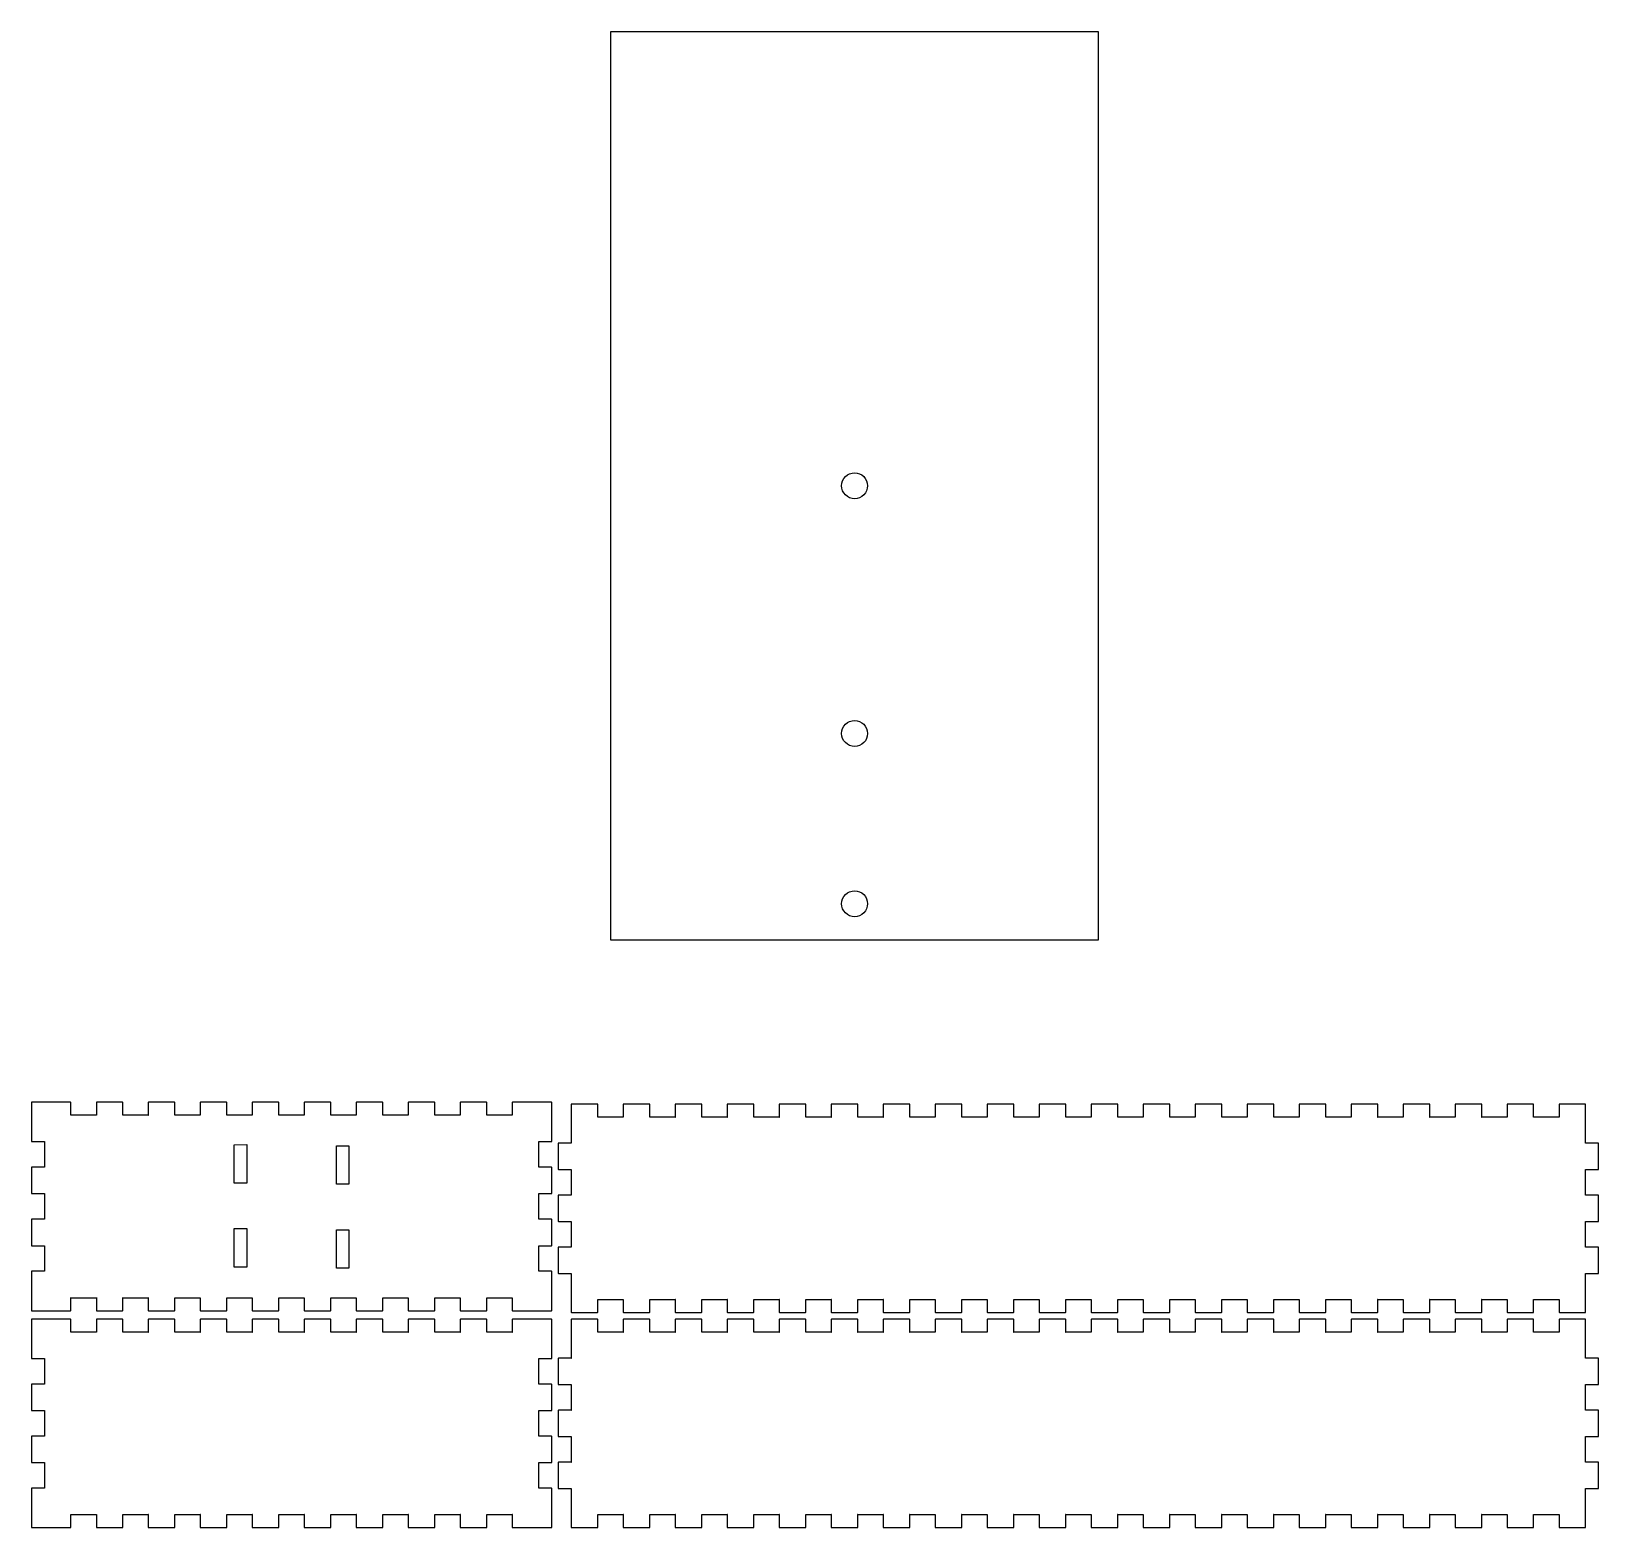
# Model space of a CAD drawing. Extents: x 10 to 613, y 23 to 598.
import ezdxf

# ---------------------------------------------------------------- set-up
doc = ezdxf.new("R2010")
doc.units = 0

msp = doc.modelspace()

# ---------------------------------------------------------------- linework, layer by layer
at = {"layer": 'Layer 1'}
for p, q in [((233.221, 598.1), (420.709, 598.1)), ((233.221, 248.612), (233.221, 598.1)), ((420.709, 598.1), (420.709, 248.612)), ((325.051593, 427.975498), (325.985003, 428.259139)), ((325.985003, 428.259139), (326.96501, 428.3561)), ((326.96501, 428.3561), (327.972684, 428.254518)), ((327.972684, 428.254518), (328.911236, 427.963175)), ((321.96501, 423.3561), (322.061971, 424.336107)), ((322.061971, 422.376093), (321.96501, 423.3561)), ((322.061971, 424.336107), (322.345612, 425.269517)), ((322.345612, 421.442683), (322.061971, 422.376093)), ((322.345612, 425.269517), (322.805069, 426.130103)), ((322.805069, 426.130103), (323.429476, 426.891634)), ((323.429476, 426.891634), (324.191007, 427.516041)), ((324.191007, 427.516041), (325.051593, 427.975498)), ((328.911236, 427.963175), (329.760558, 427.502179)), ((329.760558, 427.502179), (330.500544, 426.891634)), ((330.500544, 426.891634), (331.111089, 426.151648)), ((331.111089, 426.151648), (331.572085, 425.302326)), ((331.572085, 425.302326), (331.863428, 424.363774)), ((331.868049, 422.376093), (331.584408, 421.442683)), ((331.863428, 424.363774), (331.96501, 423.3561)), ((331.96501, 423.3561), (331.868049, 422.376093)), ((331.96501, 423.3561), (331.96501, 423.3561)), ((322.805069, 420.582097), (322.345612, 421.442683)), ((323.429476, 419.820566), (322.805069, 420.582097)), ((324.191007, 419.196159), (323.429476, 419.820566)), ((325.051593, 418.736702), (324.191007, 419.196159)), ((325.985003, 418.453061), (325.051593, 418.736702)), ((326.96501, 418.3561), (325.985003, 418.453061)), ((327.945017, 418.453061), (326.96501, 418.3561)), ((328.878427, 418.736702), (327.945017, 418.453061)), ((329.739013, 419.196159), (328.878427, 418.736702)), ((330.500544, 419.820566), (329.739013, 419.196159)), ((331.124951, 420.582097), (330.500544, 419.820566)), ((331.584408, 421.442683), (331.124951, 420.582097)), ((322.805059, 330.874003), (323.429466, 331.635534)), ((323.429466, 331.635534), (324.190997, 332.259941)), ((324.190997, 332.259941), (325.051583, 332.719398)), ((325.051583, 332.719398), (325.984993, 333.003039)), ((325.984993, 333.003039), (326.965, 333.1)), ((326.965, 333.1), (327.972674, 332.998418)), ((327.972674, 332.998418), (328.911226, 332.707075)), ((328.911226, 332.707075), (329.760548, 332.246079)), ((329.760548, 332.246079), (330.500534, 331.635534)), ((330.500534, 331.635534), (331.111079, 330.895548)), ((321.965, 328.1), (322.061961, 329.080007)), ((322.061961, 327.119993), (321.965, 328.1)), ((322.061961, 329.080007), (322.345602, 330.013417)), ((322.345602, 326.186583), (322.061961, 327.119993)), ((322.345602, 330.013417), (322.805059, 330.874003)), ((322.805059, 325.325997), (322.345602, 326.186583)), ((331.111079, 330.895548), (331.572075, 330.046226)), ((331.584398, 326.186583), (331.124941, 325.325997)), ((331.572075, 330.046226), (331.863418, 329.107674)), ((331.868039, 327.119993), (331.584398, 326.186583)), ((331.863418, 329.107674), (331.965, 328.1)), ((331.965, 328.1), (331.868039, 327.119993)), ((331.965, 328.1), (331.965, 328.1)), ((323.429466, 324.564466), (322.805059, 325.325997)), ((324.190997, 323.940059), (323.429466, 324.564466)), ((325.051583, 323.480602), (324.190997, 323.940059)), ((325.984993, 323.196961), (325.051583, 323.480602)), ((326.965, 323.1), (325.984993, 323.196961)), ((327.945007, 323.196961), (326.965, 323.1)), ((328.878417, 323.480602), (327.945007, 323.196961)), ((329.739003, 323.940059), (328.878417, 323.480602)), ((330.500534, 324.564466), (329.739003, 323.940059)), ((331.124941, 325.325997), (330.500534, 324.564466)), ((322.345632, 264.525517), (322.805089, 265.386103)), ((322.805089, 265.386103), (323.429496, 266.147634)), ((323.429496, 266.147634), (324.191027, 266.772041)), ((324.191027, 266.772041), (325.051613, 267.231498)), ((325.051613, 267.231498), (325.985023, 267.515139)), ((325.985023, 267.515139), (326.96503, 267.6121)), ((326.96503, 267.6121), (327.945037, 267.515139)), ((327.945037, 267.515139), (328.878447, 267.231498)), ((328.878447, 267.231498), (329.739033, 266.772041)), ((329.739033, 266.772041), (330.500564, 266.147634)), ((330.500564, 266.147634), (331.124971, 265.386103)), ((331.124971, 265.386103), (331.584428, 264.525517)), ((321.96503, 262.6121), (322.061991, 263.592107)), ((322.061991, 261.632093), (321.96503, 262.6121)), ((322.061991, 263.592107), (322.345632, 264.525517)), ((322.345632, 260.698683), (322.061991, 261.632093)), ((322.805089, 259.838097), (322.345632, 260.698683)), ((323.429496, 259.076566), (322.805089, 259.838097)), ((331.124971, 259.838097), (330.500564, 259.076566)), ((331.584428, 260.698683), (331.124971, 259.838097)), ((331.584428, 264.525517), (331.868069, 263.592107)), ((331.868069, 261.632093), (331.584428, 260.698683)), ((331.868069, 263.592107), (331.96503, 262.6121)), ((331.96503, 262.6121), (331.868069, 261.632093)), ((331.96503, 262.6121), (331.96503, 262.6121)), ((324.191027, 258.452159), (323.429496, 259.076566)), ((325.051613, 257.992702), (324.191027, 258.452159)), ((325.985023, 257.709061), (325.051613, 257.992702)), ((326.96503, 257.6121), (325.985023, 257.709061)), ((327.945037, 257.709061), (326.96503, 257.6121)), ((328.878447, 257.992702), (327.945037, 257.709061)), ((329.739033, 258.452159), (328.878447, 257.992702)), ((330.500564, 259.076566), (329.739033, 258.452159)), ((420.709, 248.612), (233.221, 248.612)), ((10.4, 186.334), (10.3, 186.234)), ((10.3, 186.234), (10.3, 181.234)), ((10.3, 181.234), (10.3, 171.234)), ((15.4, 186.334), (10.4, 186.334)), ((25.4, 186.334), (15.4, 186.334)), ((25.5, 186.234), (25.4, 186.334)), ((25.5, 181.334), (25.4625, 181.2965)), ((25.4625, 181.2965), (25.5, 181.334)), ((25.5, 181.334), (25.5, 186.234)), ((35.3, 181.334), (25.5, 181.334)), ((35.4, 186.334), (35.3, 186.234)), ((35.3, 186.234), (35.3, 181.334)), ((35.3, 181.334), (35.3375, 181.2965)), ((35.3375, 181.2965), (35.3, 181.334)), ((45.4, 186.334), (35.4, 186.334)), ((45.5, 186.234), (45.4, 186.334)), ((45.5, 181.334), (45.4625, 181.2965)), ((45.4625, 181.2965), (45.5, 181.334)), ((45.5, 181.334), (45.5, 186.234)), ((55.3, 181.334), (45.5, 181.334)), ((55.4, 186.334), (55.3, 186.234)), ((55.3, 186.234), (55.3, 181.334)), ((55.3, 181.334), (55.3375, 181.2965)), ((55.3375, 181.2965), (55.3, 181.334)), ((65.4, 186.334), (55.4, 186.334)), ((65.5, 186.234), (65.4, 186.334)), ((65.5, 181.334), (65.5, 186.234)), ((75.3, 181.334), (65.5, 181.334)), ((65.5, 181.334), (65.5, 181.334)), ((75.4, 186.334), (75.3, 186.234)), ((75.3, 186.234), (75.3, 181.334)), ((75.3, 181.334), (75.3, 181.334)), ((85.4, 186.334), (75.4, 186.334)), ((85.5, 186.234), (85.4, 186.334)), ((85.5, 181.334), (85.5, 186.234)), ((95.3, 181.334), (85.5, 181.334)), ((85.5, 181.334), (85.5, 181.334)), ((95.4, 186.334), (95.3, 186.234)), ((95.3, 186.234), (95.3, 181.334)), ((95.3, 181.334), (95.3, 181.334)), ((105.4, 186.334), (95.4, 186.334)), ((105.5, 186.234), (105.4, 186.334)), ((105.5, 181.334), (105.5, 186.234)), ((115.3, 181.334), (105.5, 181.334)), ((105.5, 181.334), (105.5, 181.334)), ((115.4, 186.334), (115.3, 186.234)), ((115.3, 186.234), (115.3, 181.334)), ((115.3, 181.334), (115.3, 181.334)), ((125.4, 186.334), (115.4, 186.334)), ((125.5, 186.234), (125.4, 186.334)), ((125.5, 181.334), (125.5, 186.234)), ((135.3, 181.334), (125.5, 181.334)), ((125.5, 181.334), (125.5, 181.334)), ((135.4, 186.334), (135.3, 186.234)), ((135.3, 186.234), (135.3, 181.334)), ((135.3, 181.334), (135.3, 181.334)), ((145.4, 186.334), (135.4, 186.334)), ((145.5, 186.234), (145.4, 186.334)), ((145.5, 181.334), (145.5, 186.234)), ((155.3, 181.334), (145.5, 181.334)), ((145.5, 181.334), (145.5, 181.334)), ((155.4, 186.334), (155.3, 186.234)), ((155.3, 186.234), (155.3, 181.334)), ((155.3, 181.334), (155.3, 181.334)), ((165.4, 186.334), (155.4, 186.334)), ((165.5, 186.234), (165.4, 186.334)), ((165.5, 181.334), (165.5, 186.234)), ((175.3, 181.334), (165.5, 181.334)), ((165.5, 181.334), (165.5, 181.334)), ((175.4, 186.334), (175.3, 186.234)), ((175.3, 186.234), (175.3, 181.334)), ((175.3, 181.334), (175.3, 181.334)), ((185.4, 186.334), (175.4, 186.334)), ((185.5, 186.234), (185.4, 186.334)), ((185.5, 181.334), (185.5, 186.234)), ((195.3, 181.334), (185.5, 181.334)), ((185.5, 181.334), (185.5, 181.334)), ((195.4, 186.334), (195.3, 186.234)), ((195.3, 186.234), (195.3, 181.334)), ((195.3, 181.334), (195.3, 181.334)), ((205.4, 186.334), (195.4, 186.334)), ((210.4, 186.334), (205.4, 186.334)), ((210.5, 186.234), (210.4, 186.334)), ((210.5, 181.234), (210.5, 186.234)), ((210.5, 171.234), (210.5, 181.234)), ((218.1, 185.6), (218, 185.5)), ((218, 185.5), (218, 180.5)), ((228.1, 185.6), (218.1, 185.6)), ((228.2, 185.5), (228.1, 185.6)), ((228.2, 180.6), (228.2, 185.5)), ((238.1, 185.6), (238, 185.5)), ((238, 185.5), (238, 180.6)), ((248.1, 185.6), (238.1, 185.6)), ((248.2, 185.5), (248.1, 185.6)), ((248.2, 180.6), (248.2, 185.5)), ((258.1, 185.6), (258, 185.5)), ((258, 185.5), (258, 180.6)), ((268.1, 185.6), (258.1, 185.6)), ((268.2, 185.5), (268.1, 185.6)), ((268.2, 180.6), (268.2, 185.5)), ((278.1, 185.6), (278, 185.5)), ((278, 185.5), (278, 180.6)), ((288.1, 185.6), (278.1, 185.6)), ((288.2, 185.5), (288.1, 185.6)), ((288.2, 180.6), (288.2, 185.5)), ((298.1, 185.6), (298, 185.5)), ((298, 185.5), (298, 180.6)), ((308.1, 185.6), (298.1, 185.6)), ((308.2, 185.5), (308.1, 185.6)), ((308.2, 180.6), (308.2, 185.5)), ((318.1, 185.6), (318, 185.5)), ((318, 185.5), (318, 180.6)), ((328.1, 185.6), (318.1, 185.6)), ((328.2, 185.5), (328.1, 185.6)), ((328.2, 180.6), (328.2, 185.5)), ((338.1, 185.6), (338, 185.5)), ((338, 185.5), (338, 180.6)), ((348.1, 185.6), (338.1, 185.6)), ((348.2, 185.5), (348.1, 185.6)), ((348.2, 180.6), (348.2, 185.5)), ((358.1, 185.6), (358, 185.5)), ((358, 185.5), (358, 180.6)), ((368.1, 185.6), (358.1, 185.6)), ((368.2, 185.5), (368.1, 185.6)), ((368.2, 180.6), (368.2, 185.5)), ((378.1, 185.6), (378, 185.5)), ((378, 185.5), (378, 180.6)), ((388.1, 185.6), (378.1, 185.6)), ((388.2, 185.5), (388.1, 185.6)), ((388.2, 180.6), (388.2, 185.5)), ((398.1, 185.6), (398, 185.5)), ((398, 185.5), (398, 180.6)), ((408.1, 185.6), (398.1, 185.6)), ((408.2, 185.5), (408.1, 185.6)), ((408.2, 180.6), (408.2, 185.5)), ((418.1, 185.6), (418, 185.5)), ((418, 185.5), (418, 180.6)), ((428.1, 185.6), (418.1, 185.6)), ((428.2, 185.5), (428.1, 185.6)), ((428.2, 180.6), (428.2, 185.5)), ((438.1, 185.6), (438, 185.5)), ((438, 185.5), (438, 180.6)), ((448.1, 185.6), (438.1, 185.6)), ((448.2, 185.5), (448.1, 185.6)), ((448.2, 180.6), (448.2, 185.5)), ((458.1, 185.6), (458, 185.5)), ((458, 185.5), (458, 180.6)), ((468.1, 185.6), (458.1, 185.6)), ((468.2, 185.5), (468.1, 185.6)), ((468.2, 180.6), (468.2, 185.5)), ((478.1, 185.6), (478, 185.5)), ((478, 185.5), (478, 180.6)), ((488.1, 185.6), (478.1, 185.6)), ((488.2, 185.5), (488.1, 185.6)), ((488.2, 180.6), (488.2, 185.5)), ((498.1, 185.6), (498, 185.5)), ((498, 185.5), (498, 180.6)), ((508.1, 185.6), (498.1, 185.6)), ((508.2, 185.5), (508.1, 185.6)), ((508.2, 180.6), (508.2, 185.5)), ((518.1, 185.6), (518, 185.5)), ((518, 185.5), (518, 180.6)), ((528.1, 185.6), (518.1, 185.6)), ((528.2, 185.5), (528.1, 185.6)), ((528.2, 180.6), (528.2, 185.5)), ((538.1, 185.6), (538, 185.5)), ((538, 185.5), (538, 180.6)), ((548.1, 185.6), (538.1, 185.6)), ((548.2, 185.5), (548.1, 185.6)), ((548.2, 180.6), (548.2, 185.5)), ((558.1, 185.6), (558, 185.5)), ((558, 185.5), (558, 180.6)), ((568.1, 185.6), (558.1, 185.6)), ((568.2, 185.5), (568.1, 185.6)), ((568.2, 180.6), (568.2, 185.5)), ((578.1, 185.6), (578, 185.5)), ((578, 185.5), (578, 180.6)), ((588.1, 185.6), (578.1, 185.6)), ((588.2, 185.5), (588.1, 185.6)), ((588.2, 180.6), (588.2, 185.5)), ((598.1, 185.6), (598, 185.5)), ((598, 185.5), (598, 180.6)), ((608.1, 185.6), (598.1, 185.6)), ((608.2, 185.5), (608.1, 185.6)), ((608.2, 180.5), (608.2, 185.5)), ((218, 180.5), (218, 170.6)), ((238, 180.6), (228.2, 180.6)), ((228.2, 180.6), (228.2, 180.6)), ((238, 180.6), (238, 180.6)), ((258, 180.6), (248.2, 180.6)), ((248.2, 180.6), (248.2, 180.6)), ((258, 180.6), (258.0375, 180.5625)), ((258.0375, 180.5625), (258, 180.6)), ((278, 180.6), (268.2, 180.6)), ((268.2, 180.6), (268.2, 180.6)), ((278, 180.6), (278.0375, 180.5625)), ((278.0375, 180.5625), (278, 180.6)), ((298, 180.6), (288.2, 180.6)), ((288.2, 180.6), (288.2, 180.6)), ((298, 180.6), (298.0375, 180.5625)), ((298.0375, 180.5625), (298, 180.6)), ((318, 180.6), (308.2, 180.6)), ((308.2, 180.6), (308.2, 180.6)), ((318, 180.6), (318.0375, 180.5625)), ((318.0375, 180.5625), (318, 180.6)), ((338, 180.6), (328.2, 180.6)), ((328.2, 180.6), (328.2, 180.6)), ((338, 180.6), (338.0375, 180.5625)), ((338.0375, 180.5625), (338, 180.6)), ((358, 180.6), (348.2, 180.6)), ((348.2, 180.6), (348.2, 180.6)), ((358, 180.6), (358.0375, 180.5625)), ((358.0375, 180.5625), (358, 180.6)), ((378, 180.6), (368.2, 180.6)), ((368.2, 180.6), (368.2, 180.6)), ((378, 180.6), (378.0375, 180.5625)), ((378.0375, 180.5625), (378, 180.6)), ((398, 180.6), (388.2, 180.6)), ((388.2, 180.6), (388.2, 180.6)), ((398, 180.6), (398.0375, 180.5625)), ((398.0375, 180.5625), (398, 180.6)), ((418, 180.6), (408.2, 180.6)), ((408.2, 180.6), (408.2, 180.6)), ((418, 180.6), (418.0375, 180.5625)), ((418.0375, 180.5625), (418, 180.6)), ((438, 180.6), (428.2, 180.6)), ((428.2, 180.6), (428.2, 180.6)), ((438, 180.6), (438.0375, 180.5625)), ((438.0375, 180.5625), (438, 180.6)), ((458, 180.6), (448.2, 180.6)), ((448.2, 180.6), (448.2, 180.6)), ((458, 180.6), (458.0375, 180.5625)), ((458.0375, 180.5625), (458, 180.6)), ((478, 180.6), (468.2, 180.6)), ((468.2, 180.6), (468.2, 180.6)), ((478, 180.6), (478.0375, 180.5625)), ((478.0375, 180.5625), (478, 180.6)), ((498, 180.6), (488.2, 180.6)), ((488.2, 180.6), (488.2, 180.6)), ((498, 180.6), (498.0375, 180.5625)), ((498.0375, 180.5625), (498, 180.6)), ((518, 180.6), (508.2, 180.6)), ((508.2, 180.6), (508.2, 180.6)), ((518, 180.6), (518.0375, 180.5625)), ((518.0375, 180.5625), (518, 180.6)), ((528.2, 180.6), (528.1625, 180.5625)), ((528.1625, 180.5625), (528.2, 180.6)), ((538, 180.6), (528.2, 180.6)), ((538, 180.6), (538.0375, 180.5625)), ((538.0375, 180.5625), (538, 180.6)), ((548.2, 180.6), (548.1625, 180.5625)), ((548.1625, 180.5625), (548.2, 180.6)), ((558, 180.6), (548.2, 180.6)), ((558, 180.6), (558.0375, 180.5625)), ((558.0375, 180.5625), (558, 180.6)), ((568.2, 180.6), (568.1625, 180.5625)), ((568.1625, 180.5625), (568.2, 180.6)), ((578, 180.6), (568.2, 180.6)), ((578, 180.6), (578.0375, 180.5625)), ((578.0375, 180.5625), (578, 180.6)), ((588.2, 180.6), (588.1625, 180.5625)), ((588.1625, 180.5625), (588.2, 180.6)), ((598, 180.6), (588.2, 180.6)), ((598, 180.6), (598.0375, 180.5625)), ((598.0375, 180.5625), (598, 180.6)), ((608.2, 170.6), (608.2, 180.5)), ((10.3, 171.234), (10.4, 171.134)), ((10.4, 171.134), (15.3, 171.134)), ((15.3, 171.134), (15.3, 171.134)), ((15.3, 171.134), (15.3, 161.334)), ((88.3536, 155.182), (88.354, 169.9744)), ((88.354, 169.9744), (93.1464, 169.975)), ((93.1464, 169.975), (93.1464, 155.182)), ((127.654, 169.5733), (132.446, 169.573)), ((127.654, 154.781), (127.654, 169.5733)), ((132.446, 169.573), (132.446, 154.781)), ((205.5, 161.334), (205.5, 171.134)), ((205.5, 171.134), (205.5, 171.134)), ((205.5, 171.134), (210.4, 171.134)), ((210.4, 171.134), (210.5, 171.234)), ((213.1, 170.6), (213, 170.5)), ((213, 170.5), (213, 160.5)), ((218, 170.6), (213.1, 170.6)), ((218, 170.6), (218, 170.6)), ((608.2, 170.6), (608.1625, 170.5625)), ((608.1625, 170.5625), (608.2, 170.6)), ((613.1, 170.6), (608.2, 170.6)), ((613.2, 170.5), (613.1, 170.6)), ((613.2, 160.5), (613.2, 170.5)), ((10.4, 161.334), (10.3, 161.234)), ((10.3, 161.234), (10.3, 151.234)), ((15.3, 161.334), (10.4, 161.334)), ((15.3, 161.334), (15.3, 161.334)), ((210.4, 161.334), (205.5, 161.334)), ((205.5, 161.334), (205.5, 161.334)), ((210.5, 161.234), (210.4, 161.334)), ((210.5, 151.234), (210.5, 161.234)), ((213, 160.5), (213.1, 160.4)), ((213.1, 160.4), (218, 160.4)), ((218, 160.4), (218, 160.4)), ((218, 160.4), (218, 150.6)), ((608.2, 160.4), (608.1625, 160.4375)), ((608.1625, 160.4375), (608.2, 160.4)), ((608.2, 150.6), (608.2, 160.4)), ((608.2, 160.4), (613.1, 160.4)), ((613.1, 160.4), (613.2, 160.5)), ((10.3, 151.234), (10.4, 151.134)), ((10.4, 151.134), (15.3, 151.134)), ((15.3, 151.134), (15.3, 151.134)), ((15.3, 151.134), (15.3, 141.334)), ((93.1464, 155.182), (88.3536, 155.182)), ((132.446, 154.781), (127.654, 154.781)), ((205.5, 141.334), (205.5, 151.134)), ((205.5, 151.134), (205.5, 151.134)), ((205.5, 151.134), (210.4, 151.134)), ((210.4, 151.134), (210.5, 151.234)), ((213.1, 150.6), (213, 150.5)), ((213, 150.5), (213, 140.5)), ((218, 150.6), (213.1, 150.6)), ((218, 150.6), (218, 150.6)), ((608.2, 150.6), (608.1625, 150.5625)), ((608.1625, 150.5625), (608.2, 150.6)), ((613.1, 150.6), (608.2, 150.6)), ((613.2, 150.5), (613.1, 150.6)), ((613.2, 140.5), (613.2, 150.5)), ((10.4, 141.334), (10.3, 141.234)), ((10.3, 141.234), (10.3, 131.234)), ((15.3, 141.334), (10.4, 141.334)), ((15.3, 141.334), (15.3, 141.334)), ((210.4, 141.334), (205.5, 141.334)), ((205.5, 141.334), (205.5, 141.334)), ((210.5, 141.234), (210.4, 141.334)), ((210.5, 131.234), (210.5, 141.234)), ((213, 140.5), (213.1, 140.4)), ((213.1, 140.4), (218, 140.4)), ((218, 140.4), (218, 140.4)), ((218, 140.4), (218, 130.6)), ((608.2, 140.4), (608.1625, 140.4375)), ((608.1625, 140.4375), (608.2, 140.4)), ((608.2, 130.6), (608.2, 140.4)), ((608.2, 140.4), (613.1, 140.4)), ((613.1, 140.4), (613.2, 140.5)), ((88.3536, 122.895), (88.354, 137.6881)), ((88.354, 137.6881), (93.1464, 137.688)), ((93.1464, 137.688), (93.1464, 122.895)), ((127.654, 137.287), (132.446, 137.287)), ((127.654, 122.494), (127.654, 137.287)), ((132.446, 137.287), (132.446, 122.494)), ((10.3, 131.234), (10.4, 131.134)), ((10.4, 131.134), (15.3, 131.134)), ((15.3, 131.134), (15.3, 131.134)), ((15.3, 131.134), (15.3, 121.334)), ((205.5, 121.334), (205.5, 131.134)), ((205.5, 131.134), (205.5, 131.134)), ((205.5, 131.134), (210.4, 131.134)), ((210.4, 131.134), (210.5, 131.234)), ((213.1, 130.6), (213, 130.5)), ((213, 130.5), (213, 120.5)), ((218, 130.6), (213.1, 130.6)), ((218, 130.6), (218, 130.6)), ((608.2, 130.6), (608.1625, 130.5625)), ((608.1625, 130.5625), (608.2, 130.6)), ((613.1, 130.6), (608.2, 130.6)), ((613.2, 130.5), (613.1, 130.6)), ((613.2, 120.5), (613.2, 130.5)), ((10.4, 121.334), (10.3, 121.234)), ((10.3, 121.234), (10.3, 111.234)), ((15.3, 121.334), (10.4, 121.334)), ((15.3, 121.334), (15.3, 121.334)), ((93.1464, 122.895), (88.3536, 122.895)), ((132.446, 122.494), (127.654, 122.494)), ((210.4, 121.334), (205.5, 121.334)), ((205.5, 121.334), (205.5, 121.334)), ((210.5, 121.234), (210.4, 121.334)), ((210.5, 111.234), (210.5, 121.234)), ((213, 120.5), (213.1, 120.4)), ((213.1, 120.4), (218, 120.4)), ((218, 120.4), (218, 120.4)), ((218, 120.4), (218, 110.5)), ((608.2, 120.4), (608.1625, 120.4375)), ((608.1625, 120.4375), (608.2, 120.4)), ((608.2, 110.5), (608.2, 120.4)), ((608.2, 120.4), (613.1, 120.4)), ((613.1, 120.4), (613.2, 120.5)), ((10.3, 111.234), (10.3, 106.234)), ((25.5, 111.134), (25.4625, 111.1715)), ((25.4625, 111.1715), (25.5, 111.134)), ((25.5, 106.234), (25.5, 111.134)), ((25.5, 111.134), (35.3, 111.134)), ((35.3, 111.134), (35.3375, 111.1715)), ((35.3375, 111.1715), (35.3, 111.134)), ((35.3, 111.134), (35.3, 106.234)), ((45.5, 111.134), (45.4625, 111.1715)), ((45.4625, 111.1715), (45.5, 111.134)), ((45.5, 106.234), (45.5, 111.134)), ((45.5, 111.134), (55.3, 111.134)), ((55.3, 111.134), (55.3375, 111.1715)), ((55.3375, 111.1715), (55.3, 111.134)), ((55.3, 111.134), (55.3, 106.234)), ((65.5, 106.234), (65.5, 111.134)), ((65.5, 111.134), (65.5, 111.134)), ((65.5, 111.134), (75.3, 111.134)), ((75.3, 111.134), (75.3, 111.134)), ((75.3, 111.134), (75.3, 106.234)), ((85.5, 106.234), (85.5, 111.134)), ((85.5, 111.134), (85.5, 111.134)), ((85.5, 111.134), (95.3, 111.134)), ((95.3, 111.134), (95.3, 111.134)), ((95.3, 111.134), (95.3, 106.234)), ((105.5, 106.234), (105.5, 111.134)), ((105.5, 111.134), (105.5, 111.134)), ((105.5, 111.134), (115.3, 111.134)), ((115.3, 111.134), (115.3, 111.134)), ((115.3, 111.134), (115.3, 106.234)), ((125.5, 106.234), (125.5, 111.134)), ((125.5, 111.134), (125.5, 111.134)), ((125.5, 111.134), (135.3, 111.134)), ((135.3, 111.134), (135.3, 111.134)), ((135.3, 111.134), (135.3, 106.234)), ((145.5, 106.234), (145.5, 111.134)), ((145.5, 111.134), (145.5, 111.134)), ((145.5, 111.134), (155.3, 111.134)), ((155.3, 111.134), (155.3, 111.134)), ((155.3, 111.134), (155.3, 106.234)), ((165.5, 106.234), (165.5, 111.134)), ((165.5, 111.134), (165.5, 111.134)), ((165.5, 111.134), (175.3, 111.134)), ((175.3, 111.134), (175.3, 111.134)), ((175.3, 111.134), (175.3, 106.234)), ((185.5, 106.234), (185.5, 111.134)), ((185.5, 111.134), (185.5, 111.134)), ((185.5, 111.134), (195.3, 111.134)), ((195.3, 111.134), (195.3, 111.134)), ((195.3, 111.134), (195.3, 106.234)), ((210.5, 106.234), (210.5, 111.234)), ((218, 110.5), (218, 105.5)), ((228.2, 105.5), (228.2, 110.4)), ((228.2, 110.4), (228.2, 110.4)), ((228.2, 110.4), (238, 110.4)), ((238, 110.4), (238, 110.4)), ((238, 110.4), (238, 105.5)), ((248.2, 105.5), (248.2, 110.4)), ((248.2, 110.4), (248.2, 110.4)), ((248.2, 110.4), (258, 110.4)), ((258, 110.4), (258.0375, 110.4375)), ((258.0375, 110.4375), (258, 110.4)), ((258, 110.4), (258, 105.5)), ((268.2, 105.5), (268.2, 110.4)), ((268.2, 110.4), (268.2, 110.4)), ((268.2, 110.4), (278, 110.4)), ((278, 110.4), (278.0375, 110.4375)), ((278.0375, 110.4375), (278, 110.4)), ((278, 110.4), (278, 105.5)), ((288.2, 105.5), (288.2, 110.4)), ((288.2, 110.4), (288.2, 110.4)), ((288.2, 110.4), (298, 110.4)), ((298, 110.4), (298.0375, 110.4375)), ((298.0375, 110.4375), (298, 110.4)), ((298, 110.4), (298, 105.5)), ((308.2, 105.5), (308.2, 110.4)), ((308.2, 110.4), (308.2, 110.4)), ((308.2, 110.4), (318, 110.4)), ((318, 110.4), (318.0375, 110.4375)), ((318.0375, 110.4375), (318, 110.4)), ((318, 110.4), (318, 105.5)), ((328.2, 105.5), (328.2, 110.4)), ((328.2, 110.4), (328.2, 110.4)), ((328.2, 110.4), (338, 110.4)), ((338, 110.4), (338.0375, 110.4375)), ((338.0375, 110.4375), (338, 110.4)), ((338, 110.4), (338, 105.5)), ((348.2, 105.5), (348.2, 110.4)), ((348.2, 110.4), (348.2, 110.4)), ((348.2, 110.4), (358, 110.4)), ((358, 110.4), (358.0375, 110.4375)), ((358.0375, 110.4375), (358, 110.4)), ((358, 110.4), (358, 105.5)), ((368.2, 105.5), (368.2, 110.4)), ((368.2, 110.4), (368.2, 110.4)), ((368.2, 110.4), (378, 110.4)), ((378, 110.4), (378.0375, 110.4375)), ((378.0375, 110.4375), (378, 110.4)), ((378, 110.4), (378, 105.5)), ((388.2, 105.5), (388.2, 110.4)), ((388.2, 110.4), (388.2, 110.4)), ((388.2, 110.4), (398, 110.4)), ((398, 110.4), (398.0375, 110.4375)), ((398.0375, 110.4375), (398, 110.4)), ((398, 110.4), (398, 105.5)), ((408.2, 105.5), (408.2, 110.4)), ((408.2, 110.4), (408.2, 110.4)), ((408.2, 110.4), (418, 110.4)), ((418, 110.4), (418.0375, 110.4375)), ((418.0375, 110.4375), (418, 110.4)), ((418, 110.4), (418, 105.5)), ((428.2, 105.5), (428.2, 110.4)), ((428.2, 110.4), (428.2, 110.4)), ((428.2, 110.4), (438, 110.4)), ((438, 110.4), (438.0375, 110.4375)), ((438.0375, 110.4375), (438, 110.4)), ((438, 110.4), (438, 105.5)), ((448.2, 105.5), (448.2, 110.4)), ((448.2, 110.4), (448.2, 110.4)), ((448.2, 110.4), (458, 110.4)), ((458, 110.4), (458.0375, 110.4375)), ((458.0375, 110.4375), (458, 110.4)), ((458, 110.4), (458, 105.5)), ((468.2, 105.5), (468.2, 110.4)), ((468.2, 110.4), (468.2, 110.4)), ((468.2, 110.4), (478, 110.4)), ((478, 110.4), (478.0375, 110.4375)), ((478.0375, 110.4375), (478, 110.4)), ((478, 110.4), (478, 105.5)), ((488.2, 105.5), (488.2, 110.4)), ((488.2, 110.4), (488.2, 110.4)), ((488.2, 110.4), (498, 110.4)), ((498, 110.4), (498.0375, 110.4375)), ((498.0375, 110.4375), (498, 110.4)), ((498, 110.4), (498, 105.5)), ((508.2, 105.5), (508.2, 110.4)), ((508.2, 110.4), (508.2, 110.4)), ((508.2, 110.4), (518, 110.4)), ((518, 110.4), (518.0375, 110.4375)), ((518.0375, 110.4375), (518, 110.4)), ((518, 110.4), (518, 105.5)), ((528.2, 110.4), (528.1625, 110.4375)), ((528.1625, 110.4375), (528.2, 110.4)), ((528.2, 105.5), (528.2, 110.4)), ((528.2, 110.4), (538, 110.4)), ((538, 110.4), (538.0375, 110.4375)), ((538.0375, 110.4375), (538, 110.4)), ((538, 110.4), (538, 105.5)), ((548.2, 110.4), (548.1625, 110.4375)), ((548.1625, 110.4375), (548.2, 110.4)), ((548.2, 105.5), (548.2, 110.4)), ((548.2, 110.4), (558, 110.4)), ((558, 110.4), (558.0375, 110.4375)), ((558.0375, 110.4375), (558, 110.4)), ((558, 110.4), (558, 105.5)), ((568.2, 110.4), (568.1625, 110.4375)), ((568.1625, 110.4375), (568.2, 110.4)), ((568.2, 105.5), (568.2, 110.4)), ((568.2, 110.4), (578, 110.4)), ((578, 110.4), (578.0375, 110.4375)), ((578.0375, 110.4375), (578, 110.4)), ((578, 110.4), (578, 105.5)), ((588.2, 110.4), (588.1625, 110.4375)), ((588.1625, 110.4375), (588.2, 110.4)), ((588.2, 105.5), (588.2, 110.4)), ((588.2, 110.4), (598, 110.4)), ((598, 110.4), (598.0375, 110.4375)), ((598.0375, 110.4375), (598, 110.4)), ((598, 110.4), (598, 105.5)), ((608.2, 105.5), (608.2, 110.5)), ((10.3, 106.234), (10.4, 106.134)), ((10.4, 102.9), (10.3, 102.8)), ((10.3, 102.8), (10.3, 97.8)), ((10.4, 106.134), (15.4, 106.134)), ((15.4, 102.9), (10.4, 102.9)), ((15.4, 106.134), (25.4, 106.134)), ((25.4, 102.9), (15.4, 102.9)), ((25.4, 106.134), (25.5, 106.234)), ((25.5, 102.8), (25.4, 102.9)), ((25.5, 97.9), (25.5, 102.8)), ((35.3, 106.234), (35.4, 106.134)), ((35.4, 102.9), (35.3, 102.8)), ((35.3, 102.8), (35.3, 97.9)), ((35.4, 106.134), (45.4, 106.134)), ((45.4, 102.9), (35.4, 102.9)), ((45.4, 106.134), (45.5, 106.234)), ((45.5, 102.8), (45.4, 102.9)), ((45.5, 97.9), (45.5, 102.8)), ((55.3, 106.234), (55.4, 106.134)), ((55.4, 102.9), (55.3, 102.8)), ((55.3, 102.8), (55.3, 97.9)), ((55.4, 106.134), (65.4, 106.134)), ((65.4, 102.9), (55.4, 102.9)), ((65.4, 106.134), (65.5, 106.234)), ((65.5, 102.8), (65.4, 102.9)), ((65.5, 97.9), (65.5, 102.8)), ((75.3, 106.234), (75.4, 106.134)), ((75.4, 102.9), (75.3, 102.8)), ((75.3, 102.8), (75.3, 97.9)), ((75.4, 106.134), (85.4, 106.134)), ((85.4, 102.9), (75.4, 102.9)), ((85.4, 106.134), (85.5, 106.234)), ((85.5, 102.8), (85.4, 102.9)), ((85.5, 97.9), (85.5, 102.8)), ((95.3, 106.234), (95.4, 106.134)), ((95.4, 102.9), (95.3, 102.8)), ((95.3, 102.8), (95.3, 97.9)), ((95.4, 106.134), (105.4, 106.134)), ((105.4, 102.9), (95.4, 102.9)), ((105.4, 106.134), (105.5, 106.234)), ((105.5, 102.8), (105.4, 102.9)), ((105.5, 97.9), (105.5, 102.8)), ((115.3, 106.234), (115.4, 106.134)), ((115.4, 102.9), (115.3, 102.8)), ((115.3, 102.8), (115.3, 97.9)), ((115.4, 106.134), (125.4, 106.134)), ((125.4, 102.9), (115.4, 102.9)), ((125.4, 106.134), (125.5, 106.234)), ((125.5, 102.8), (125.4, 102.9)), ((125.5, 97.9), (125.5, 102.8)), ((135.3, 106.234), (135.4, 106.134)), ((135.4, 102.9), (135.3, 102.8)), ((135.3, 102.8), (135.3, 97.9)), ((135.4, 106.134), (145.4, 106.134)), ((145.4, 102.9), (135.4, 102.9)), ((145.4, 106.134), (145.5, 106.234)), ((145.5, 102.8), (145.4, 102.9)), ((145.5, 97.9), (145.5, 102.8)), ((155.3, 106.234), (155.4, 106.134)), ((155.4, 102.9), (155.3, 102.8)), ((155.3, 102.8), (155.3, 97.9)), ((155.4, 106.134), (165.4, 106.134)), ((165.4, 102.9), (155.4, 102.9)), ((165.4, 106.134), (165.5, 106.234)), ((165.5, 102.8), (165.4, 102.9)), ((165.5, 97.9), (165.5, 102.8)), ((175.3, 106.234), (175.4, 106.134)), ((175.4, 102.9), (175.3, 102.8)), ((175.3, 102.8), (175.3, 97.9)), ((175.4, 106.134), (185.4, 106.134)), ((185.4, 102.9), (175.4, 102.9)), ((185.4, 106.134), (185.5, 106.234)), ((185.5, 102.8), (185.4, 102.9)), ((185.5, 97.9), (185.5, 102.8)), ((195.3, 106.234), (195.4, 106.134)), ((195.4, 102.9), (195.3, 102.8)), ((195.3, 102.8), (195.3, 97.9)), ((195.4, 106.134), (205.4, 106.134)), ((205.4, 102.9), (195.4, 102.9)), ((205.4, 106.134), (210.4, 106.134)), ((210.4, 102.9), (205.4, 102.9)), ((210.4, 106.134), (210.5, 106.234)), ((210.5, 102.8), (210.4, 102.9)), ((210.5, 97.8), (210.5, 102.8)), ((218, 105.5), (218.1, 105.4)), ((218.1, 102.9), (218, 102.8)), ((218, 102.8), (218, 97.8)), ((218.1, 105.4), (228.1, 105.4)), ((228.1, 102.9), (218.1, 102.9)), ((228.1, 105.4), (228.2, 105.5)), ((228.2, 102.8), (228.1, 102.9)), ((228.2, 97.9), (228.2, 102.8)), ((238, 105.5), (238.1, 105.4)), ((238.1, 102.9), (238, 102.8)), ((238, 102.8), (238, 97.9)), ((238.1, 105.4), (248.1, 105.4)), ((248.1, 102.9), (238.1, 102.9)), ((248.1, 105.4), (248.2, 105.5)), ((248.2, 102.8), (248.1, 102.9)), ((248.2, 97.9), (248.2, 102.8)), ((258, 105.5), (258.1, 105.4)), ((258.1, 102.9), (258, 102.8)), ((258, 102.8), (258, 97.9)), ((258.1, 105.4), (268.1, 105.4)), ((268.1, 102.9), (258.1, 102.9)), ((268.1, 105.4), (268.2, 105.5)), ((268.2, 102.8), (268.1, 102.9)), ((268.2, 97.9), (268.2, 102.8)), ((278, 105.5), (278.1, 105.4)), ((278.1, 102.9), (278, 102.8)), ((278, 102.8), (278, 97.9)), ((278.1, 105.4), (288.1, 105.4)), ((288.1, 102.9), (278.1, 102.9)), ((288.1, 105.4), (288.2, 105.5)), ((288.2, 102.8), (288.1, 102.9)), ((288.2, 97.9), (288.2, 102.8)), ((298, 105.5), (298.1, 105.4)), ((298.1, 102.9), (298, 102.8)), ((298, 102.8), (298, 97.9)), ((298.1, 105.4), (308.1, 105.4)), ((308.1, 102.9), (298.1, 102.9)), ((308.1, 105.4), (308.2, 105.5)), ((308.2, 102.8), (308.1, 102.9)), ((308.2, 97.9), (308.2, 102.8)), ((318, 105.5), (318.1, 105.4)), ((318.1, 102.9), (318, 102.8)), ((318, 102.8), (318, 97.9)), ((318.1, 105.4), (328.1, 105.4)), ((328.1, 102.9), (318.1, 102.9)), ((328.1, 105.4), (328.2, 105.5)), ((328.2, 102.8), (328.1, 102.9)), ((328.2, 97.9), (328.2, 102.8)), ((338, 105.5), (338.1, 105.4)), ((338.1, 102.9), (338, 102.8)), ((338, 102.8), (338, 97.9)), ((338.1, 105.4), (348.1, 105.4)), ((348.1, 102.9), (338.1, 102.9)), ((348.1, 105.4), (348.2, 105.5)), ((348.2, 102.8), (348.1, 102.9)), ((348.2, 97.9), (348.2, 102.8)), ((358, 105.5), (358.1, 105.4)), ((358.1, 102.9), (358, 102.8)), ((358, 102.8), (358, 97.9)), ((358.1, 105.4), (368.1, 105.4)), ((368.1, 102.9), (358.1, 102.9)), ((368.1, 105.4), (368.2, 105.5)), ((368.2, 102.8), (368.1, 102.9)), ((368.2, 97.9), (368.2, 102.8)), ((378, 105.5), (378.1, 105.4)), ((378.1, 102.9), (378, 102.8)), ((378, 102.8), (378, 97.9)), ((378.1, 105.4), (388.1, 105.4)), ((388.1, 102.9), (378.1, 102.9)), ((388.1, 105.4), (388.2, 105.5)), ((388.2, 102.8), (388.1, 102.9)), ((388.2, 97.9), (388.2, 102.8)), ((398, 105.5), (398.1, 105.4)), ((398.1, 102.9), (398, 102.8)), ((398, 102.8), (398, 97.9)), ((398.1, 105.4), (408.1, 105.4)), ((408.1, 102.9), (398.1, 102.9)), ((408.1, 105.4), (408.2, 105.5)), ((408.2, 102.8), (408.1, 102.9)), ((408.2, 97.9), (408.2, 102.8)), ((418, 105.5), (418.1, 105.4)), ((418.1, 102.9), (418, 102.8)), ((418, 102.8), (418, 97.9)), ((418.1, 105.4), (428.1, 105.4)), ((428.1, 102.9), (418.1, 102.9)), ((428.1, 105.4), (428.2, 105.5)), ((428.2, 102.8), (428.1, 102.9)), ((428.2, 97.9), (428.2, 102.8)), ((438, 105.5), (438.1, 105.4)), ((438.1, 102.9), (438, 102.8)), ((438, 102.8), (438, 97.9)), ((438.1, 105.4), (448.1, 105.4)), ((448.1, 102.9), (438.1, 102.9)), ((448.1, 105.4), (448.2, 105.5)), ((448.2, 102.8), (448.1, 102.9)), ((448.2, 97.9), (448.2, 102.8)), ((458, 105.5), (458.1, 105.4)), ((458.1, 102.9), (458, 102.8)), ((458, 102.8), (458, 97.9)), ((458.1, 105.4), (468.1, 105.4)), ((468.1, 102.9), (458.1, 102.9)), ((468.1, 105.4), (468.2, 105.5)), ((468.2, 102.8), (468.1, 102.9)), ((468.2, 97.9), (468.2, 102.8)), ((478, 105.5), (478.1, 105.4)), ((478.1, 102.9), (478, 102.8)), ((478, 102.8), (478, 97.9)), ((478.1, 105.4), (488.1, 105.4)), ((488.1, 102.9), (478.1, 102.9)), ((488.1, 105.4), (488.2, 105.5)), ((488.2, 102.8), (488.1, 102.9)), ((488.2, 97.9), (488.2, 102.8)), ((498, 105.5), (498.1, 105.4)), ((498.1, 102.9), (498, 102.8)), ((498, 102.8), (498, 97.9)), ((498.1, 105.4), (508.1, 105.4)), ((508.1, 102.9), (498.1, 102.9)), ((508.1, 105.4), (508.2, 105.5)), ((508.2, 102.8), (508.1, 102.9)), ((508.2, 97.9), (508.2, 102.8)), ((518, 105.5), (518.1, 105.4)), ((518.1, 102.9), (518, 102.8)), ((518, 102.8), (518, 97.9)), ((518.1, 105.4), (528.1, 105.4)), ((528.1, 102.9), (518.1, 102.9)), ((528.1, 105.4), (528.2, 105.5)), ((528.2, 102.8), (528.1, 102.9)), ((528.2, 97.9), (528.2, 102.8)), ((538, 105.5), (538.1, 105.4)), ((538.1, 102.9), (538, 102.8)), ((538, 102.8), (538, 97.9)), ((538.1, 105.4), (548.1, 105.4)), ((548.1, 102.9), (538.1, 102.9)), ((548.1, 105.4), (548.2, 105.5)), ((548.2, 102.8), (548.1, 102.9)), ((548.2, 97.9), (548.2, 102.8)), ((558, 105.5), (558.1, 105.4)), ((558.1, 102.9), (558, 102.8)), ((558, 102.8), (558, 97.9)), ((558.1, 105.4), (568.1, 105.4)), ((568.1, 102.9), (558.1, 102.9)), ((568.1, 105.4), (568.2, 105.5)), ((568.2, 102.8), (568.1, 102.9)), ((568.2, 97.9), (568.2, 102.8)), ((578, 105.5), (578.1, 105.4)), ((578.1, 102.9), (578, 102.8)), ((578, 102.8), (578, 97.9)), ((578.1, 105.4), (588.1, 105.4)), ((588.1, 102.9), (578.1, 102.9)), ((588.1, 105.4), (588.2, 105.5)), ((588.2, 102.8), (588.1, 102.9)), ((588.2, 97.9), (588.2, 102.8)), ((598, 105.5), (598.1, 105.4)), ((598.1, 102.9), (598, 102.8)), ((598, 102.8), (598, 97.9)), ((598.1, 105.4), (608.1, 105.4)), ((608.1, 102.9), (598.1, 102.9)), ((608.1, 105.4), (608.2, 105.5)), ((608.2, 102.8), (608.1, 102.9)), ((608.2, 97.8), (608.2, 102.8)), ((10.3, 97.8), (10.3, 87.8)), ((25.5, 97.9), (25.4625, 97.8625)), ((25.4625, 97.8625), (25.5, 97.9)), ((35.3, 97.9), (25.5, 97.9)), ((35.3, 97.9), (35.3375, 97.8625)), ((35.3375, 97.8625), (35.3, 97.9)), ((45.5, 97.9), (45.4625, 97.8625)), ((45.4625, 97.8625), (45.5, 97.9)), ((55.3, 97.9), (45.5, 97.9)), ((55.3, 97.9), (55.3375, 97.8625)), ((55.3375, 97.8625), (55.3, 97.9)), ((65.5, 97.9), (65.4625, 97.8625)), ((65.4625, 97.8625), (65.5, 97.9)), ((75.3, 97.9), (65.5, 97.9)), ((75.3, 97.9), (75.3375, 97.8625)), ((75.3375, 97.8625), (75.3, 97.9)), ((85.5, 97.9), (85.4625, 97.8625)), ((85.4625, 97.8625), (85.5, 97.9)), ((95.3, 97.9), (85.5, 97.9)), ((95.3, 97.9), (95.3375, 97.8625)), ((95.3375, 97.8625), (95.3, 97.9)), ((105.5, 97.9), (105.4625, 97.8625)), ((105.4625, 97.8625), (105.5, 97.9)), ((115.3, 97.9), (105.5, 97.9)), ((115.3, 97.9), (115.3375, 97.8625)), ((115.3375, 97.8625), (115.3, 97.9)), ((125.5, 97.9), (125.4625, 97.8625)), ((125.4625, 97.8625), (125.5, 97.9)), ((135.3, 97.9), (125.5, 97.9)), ((135.3, 97.9), (135.3375, 97.8625)), ((135.3375, 97.8625), (135.3, 97.9)), ((145.5, 97.9), (145.4625, 97.8625)), ((145.4625, 97.8625), (145.5, 97.9)), ((155.3, 97.9), (145.5, 97.9)), ((155.3, 97.9), (155.3375, 97.8625)), ((155.3375, 97.8625), (155.3, 97.9)), ((165.5, 97.9), (165.4625, 97.8625)), ((165.4625, 97.8625), (165.5, 97.9)), ((175.3, 97.9), (165.5, 97.9)), ((175.3, 97.9), (175.3375, 97.8625)), ((175.3375, 97.8625), (175.3, 97.9)), ((185.5, 97.9), (185.4625, 97.8625)), ((185.4625, 97.8625), (185.5, 97.9)), ((195.3, 97.9), (185.5, 97.9)), ((195.3, 97.9), (195.3375, 97.8625)), ((195.3375, 97.8625), (195.3, 97.9)), ((210.5, 87.8), (210.5, 97.8)), ((218, 97.8), (218, 87.9)), ((228.2, 97.9), (228.1625, 97.8625)), ((228.1625, 97.8625), (228.2, 97.9)), ((238, 97.9), (228.2, 97.9)), ((238, 97.9), (238.0375, 97.8625)), ((238.0375, 97.8625), (238, 97.9)), ((248.2, 97.9), (248.1625, 97.8625)), ((248.1625, 97.8625), (248.2, 97.9)), ((258, 97.9), (248.2, 97.9)), ((258, 97.9), (258.0375, 97.8625)), ((258.0375, 97.8625), (258, 97.9)), ((268.2, 97.9), (268.1625, 97.8625)), ((268.1625, 97.8625), (268.2, 97.9)), ((278, 97.9), (268.2, 97.9)), ((278, 97.9), (278.0375, 97.8625)), ((278.0375, 97.8625), (278, 97.9)), ((288.2, 97.9), (288.1625, 97.8625)), ((288.1625, 97.8625), (288.2, 97.9)), ((298, 97.9), (288.2, 97.9)), ((298, 97.9), (298.0375, 97.8625)), ((298.0375, 97.8625), (298, 97.9)), ((308.2, 97.9), (308.1625, 97.8625)), ((308.1625, 97.8625), (308.2, 97.9)), ((318, 97.9), (308.2, 97.9)), ((318, 97.9), (318.0375, 97.8625)), ((318.0375, 97.8625), (318, 97.9)), ((328.2, 97.9), (328.1625, 97.8625)), ((328.1625, 97.8625), (328.2, 97.9)), ((338, 97.9), (328.2, 97.9)), ((338, 97.9), (338.0375, 97.8625)), ((338.0375, 97.8625), (338, 97.9)), ((348.2, 97.9), (348.1625, 97.8625)), ((348.1625, 97.8625), (348.2, 97.9)), ((358, 97.9), (348.2, 97.9)), ((358, 97.9), (358.0375, 97.8625)), ((358.0375, 97.8625), (358, 97.9)), ((368.2, 97.9), (368.1625, 97.8625)), ((368.1625, 97.8625), (368.2, 97.9)), ((378, 97.9), (368.2, 97.9)), ((378, 97.9), (378.0375, 97.8625)), ((378.0375, 97.8625), (378, 97.9)), ((388.2, 97.9), (388.1625, 97.8625)), ((388.1625, 97.8625), (388.2, 97.9)), ((398, 97.9), (388.2, 97.9)), ((398, 97.9), (398.0375, 97.8625)), ((398.0375, 97.8625), (398, 97.9)), ((408.2, 97.9), (408.1625, 97.8625)), ((408.1625, 97.8625), (408.2, 97.9)), ((418, 97.9), (408.2, 97.9)), ((418, 97.9), (418.0375, 97.8625)), ((418.0375, 97.8625), (418, 97.9)), ((428.2, 97.9), (428.1625, 97.8625)), ((428.1625, 97.8625), (428.2, 97.9)), ((438, 97.9), (428.2, 97.9)), ((438, 97.9), (438.0375, 97.8625)), ((438.0375, 97.8625), (438, 97.9)), ((448.2, 97.9), (448.1625, 97.8625)), ((448.1625, 97.8625), (448.2, 97.9)), ((458, 97.9), (448.2, 97.9)), ((458, 97.9), (458.0375, 97.8625)), ((458.0375, 97.8625), (458, 97.9)), ((468.2, 97.9), (468.1625, 97.8625)), ((468.1625, 97.8625), (468.2, 97.9)), ((478, 97.9), (468.2, 97.9)), ((478, 97.9), (478.0375, 97.8625)), ((478.0375, 97.8625), (478, 97.9)), ((488.2, 97.9), (488.1625, 97.8625)), ((488.1625, 97.8625), (488.2, 97.9)), ((498, 97.9), (488.2, 97.9)), ((498, 97.9), (498.0375, 97.8625)), ((498.0375, 97.8625), (498, 97.9)), ((508.2, 97.9), (508.1625, 97.8625)), ((508.1625, 97.8625), (508.2, 97.9)), ((518, 97.9), (508.2, 97.9)), ((518, 97.9), (518.0375, 97.8625)), ((518.0375, 97.8625), (518, 97.9)), ((528.2, 97.9), (528.1625, 97.8625)), ((528.1625, 97.8625), (528.2, 97.9)), ((538, 97.9), (528.2, 97.9)), ((538, 97.9), (538.0375, 97.8625)), ((538.0375, 97.8625), (538, 97.9)), ((548.2, 97.9), (548.1625, 97.8625)), ((548.1625, 97.8625), (548.2, 97.9)), ((558, 97.9), (548.2, 97.9)), ((558, 97.9), (558.0375, 97.8625)), ((558.0375, 97.8625), (558, 97.9)), ((568.2, 97.9), (568.1625, 97.8625)), ((568.1625, 97.8625), (568.2, 97.9)), ((578, 97.9), (568.2, 97.9)), ((578, 97.9), (578.0375, 97.8625)), ((578.0375, 97.8625), (578, 97.9)), ((588.2, 97.9), (588.1625, 97.8625)), ((588.1625, 97.8625), (588.2, 97.9)), ((598, 97.9), (588.2, 97.9)), ((598, 97.9), (598.0375, 97.8625)), ((598.0375, 97.8625), (598, 97.9)), ((608.2, 87.9), (608.2, 97.8)), ((10.3, 87.8), (10.4, 87.7)), ((10.4, 87.7), (15.3, 87.7)), ((15.3, 87.7), (15.3, 87.7)), ((15.3, 87.7), (15.3, 77.9)), ((205.5, 77.9), (205.5, 87.7)), ((205.5, 87.7), (205.5, 87.7)), ((205.5, 87.7), (210.4, 87.7)), ((210.4, 87.7), (210.5, 87.8)), ((213.1, 87.9), (213, 87.8)), ((213, 87.8), (213, 77.8)), ((218, 87.9), (213.1, 87.9)), ((218, 87.9), (218.0375, 87.8625)), ((218.0375, 87.8625), (218, 87.9)), ((608.2, 87.9), (608.1625, 87.8625)), ((608.1625, 87.8625), (608.2, 87.9)), ((613.1, 87.9), (608.2, 87.9)), ((613.2, 87.8), (613.1, 87.9)), ((613.2, 77.8), (613.2, 87.8)), ((10.4, 77.9), (10.3, 77.8)), ((10.3, 77.8), (10.3, 67.8)), ((15.3, 77.9), (10.4, 77.9)), ((15.3, 77.9), (15.3375, 77.8625)), ((15.3375, 77.8625), (15.3, 77.9)), ((205.5, 77.9), (205.4625, 77.8625)), ((205.4625, 77.8625), (205.5, 77.9)), ((210.4, 77.9), (205.5, 77.9)), ((210.5, 77.8), (210.4, 77.9)), ((210.5, 67.8), (210.5, 77.8)), ((213, 77.8), (213.1, 77.7)), ((213.1, 77.7), (218, 77.7)), ((218, 77.7), (218, 77.7)), ((218, 77.7), (218, 67.9)), ((608.2, 77.7), (608.1625, 77.7375)), ((608.1625, 77.7375), (608.2, 77.7)), ((608.2, 67.9), (608.2, 77.7)), ((608.2, 77.7), (613.1, 77.7)), ((613.1, 77.7), (613.2, 77.8)), ((10.3, 67.8), (10.4, 67.7)), ((10.4, 67.7), (15.3, 67.7)), ((15.3, 67.7), (15.3, 67.7)), ((15.3, 67.7), (15.3, 57.9)), ((205.5, 57.9), (205.5, 67.7)), ((205.5, 67.7), (205.5, 67.7)), ((205.5, 67.7), (210.4, 67.7)), ((210.4, 67.7), (210.5, 67.8)), ((213.1, 67.9), (213, 67.8)), ((213, 67.8), (213, 57.8)), ((218, 67.9), (213.1, 67.9)), ((218, 67.9), (218.0375, 67.8625)), ((218.0375, 67.8625), (218, 67.9)), ((608.2, 67.9), (608.1625, 67.8625)), ((608.1625, 67.8625), (608.2, 67.9)), ((613.1, 67.9), (608.2, 67.9)), ((613.2, 67.8), (613.1, 67.9)), ((613.2, 57.8), (613.2, 67.8)), ((10.4, 57.9), (10.3, 57.8)), ((10.3, 57.8), (10.3, 47.8)), ((15.3, 57.9), (10.4, 57.9)), ((15.3, 57.9), (15.3375, 57.8625)), ((15.3375, 57.8625), (15.3, 57.9)), ((205.5, 57.9), (205.4625, 57.8625)), ((205.4625, 57.8625), (205.5, 57.9)), ((210.4, 57.9), (205.5, 57.9)), ((210.5, 57.8), (210.4, 57.9)), ((210.5, 47.8), (210.5, 57.8)), ((213, 57.8), (213.1, 57.7)), ((213.1, 57.7), (218, 57.7)), ((218, 57.7), (218, 57.7)), ((218, 57.7), (218, 47.9)), ((608.2, 57.7), (608.1625, 57.7375)), ((608.1625, 57.7375), (608.2, 57.7)), ((608.2, 47.9), (608.2, 57.7)), ((608.2, 57.7), (613.1, 57.7)), ((613.1, 57.7), (613.2, 57.8)), ((10.3, 47.8), (10.4, 47.7)), ((10.4, 47.7), (15.3, 47.7)), ((15.3, 47.7), (15.3, 47.7)), ((15.3, 47.7), (15.3, 37.9)), ((205.5, 37.9), (205.5, 47.7)), ((205.5, 47.7), (205.5, 47.7)), ((205.5, 47.7), (210.4, 47.7)), ((210.4, 47.7), (210.5, 47.8)), ((213.1, 47.9), (213, 47.8)), ((213, 47.8), (213, 37.8)), ((218, 47.9), (213.1, 47.9)), ((218, 47.9), (218.0375, 47.8625)), ((218.0375, 47.8625), (218, 47.9)), ((608.2, 47.9), (608.1625, 47.8625)), ((608.1625, 47.8625), (608.2, 47.9)), ((613.1, 47.9), (608.2, 47.9)), ((613.2, 47.8), (613.1, 47.9)), ((613.2, 37.8), (613.2, 47.8)), ((10.4, 37.9), (10.3, 37.8)), ((10.3, 37.8), (10.3, 27.8)), ((15.3, 37.9), (10.4, 37.9)), ((15.3, 37.9), (15.3375, 37.8625)), ((15.3375, 37.8625), (15.3, 37.9)), ((205.5, 37.9), (205.4625, 37.8625)), ((205.4625, 37.8625), (205.5, 37.9)), ((210.4, 37.9), (205.5, 37.9)), ((210.5, 37.8), (210.4, 37.9)), ((210.5, 27.8), (210.5, 37.8)), ((213, 37.8), (213.1, 37.7)), ((213.1, 37.7), (218, 37.7)), ((218, 37.7), (218, 37.7)), ((218, 37.7), (218, 27.8)), ((608.2, 37.7), (608.1625, 37.7375)), ((608.1625, 37.7375), (608.2, 37.7)), ((608.2, 27.8), (608.2, 37.7)), ((608.2, 37.7), (613.1, 37.7)), ((613.1, 37.7), (613.2, 37.8)), ((10.3, 27.8), (10.3, 22.8)), ((25.5, 27.7), (25.4625, 27.7375)), ((25.4625, 27.7375), (25.5, 27.7)), ((25.5, 22.8), (25.5, 27.7)), ((25.5, 27.7), (35.3, 27.7)), ((35.3, 27.7), (35.3375, 27.7375)), ((35.3375, 27.7375), (35.3, 27.7)), ((35.3, 27.7), (35.3, 22.8)), ((45.5, 27.7), (45.4625, 27.7375)), ((45.4625, 27.7375), (45.5, 27.7)), ((45.5, 22.8), (45.5, 27.7)), ((45.5, 27.7), (55.3, 27.7)), ((55.3, 27.7), (55.3375, 27.7375)), ((55.3375, 27.7375), (55.3, 27.7)), ((55.3, 27.7), (55.3, 22.8)), ((65.5, 27.7), (65.4625, 27.7375)), ((65.4625, 27.7375), (65.5, 27.7)), ((65.5, 22.8), (65.5, 27.7)), ((65.5, 27.7), (75.3, 27.7)), ((75.3, 27.7), (75.3375, 27.7375)), ((75.3375, 27.7375), (75.3, 27.7)), ((75.3, 27.7), (75.3, 22.8)), ((85.5, 27.7), (85.4625, 27.7375)), ((85.4625, 27.7375), (85.5, 27.7)), ((85.5, 22.8), (85.5, 27.7)), ((85.5, 27.7), (95.3, 27.7)), ((95.3, 27.7), (95.3375, 27.7375)), ((95.3375, 27.7375), (95.3, 27.7)), ((95.3, 27.7), (95.3, 22.8)), ((105.5, 27.7), (105.4625, 27.7375)), ((105.4625, 27.7375), (105.5, 27.7)), ((105.5, 22.8), (105.5, 27.7)), ((105.5, 27.7), (115.3, 27.7)), ((115.3, 27.7), (115.3375, 27.7375)), ((115.3375, 27.7375), (115.3, 27.7)), ((115.3, 27.7), (115.3, 22.8)), ((125.5, 27.7), (125.4625, 27.7375)), ((125.4625, 27.7375), (125.5, 27.7)), ((125.5, 22.8), (125.5, 27.7)), ((125.5, 27.7), (135.3, 27.7)), ((135.3, 27.7), (135.3375, 27.7375)), ((135.3375, 27.7375), (135.3, 27.7)), ((135.3, 27.7), (135.3, 22.8)), ((145.5, 27.7), (145.4625, 27.7375)), ((145.4625, 27.7375), (145.5, 27.7)), ((145.5, 22.8), (145.5, 27.7)), ((145.5, 27.7), (155.3, 27.7)), ((155.3, 27.7), (155.3375, 27.7375)), ((155.3375, 27.7375), (155.3, 27.7)), ((155.3, 27.7), (155.3, 22.8)), ((165.5, 27.7), (165.4625, 27.7375)), ((165.4625, 27.7375), (165.5, 27.7)), ((165.5, 22.8), (165.5, 27.7)), ((165.5, 27.7), (175.3, 27.7)), ((175.3, 27.7), (175.3375, 27.7375)), ((175.3375, 27.7375), (175.3, 27.7)), ((175.3, 27.7), (175.3, 22.8)), ((185.5, 27.7), (185.4625, 27.7375)), ((185.4625, 27.7375), (185.5, 27.7)), ((185.5, 22.8), (185.5, 27.7)), ((185.5, 27.7), (195.3, 27.7)), ((195.3, 27.7), (195.3375, 27.7375)), ((195.3375, 27.7375), (195.3, 27.7)), ((195.3, 27.7), (195.3, 22.8)), ((210.5, 22.8), (210.5, 27.8)), ((218, 27.8), (218, 22.8)), ((228.2, 27.7), (228.1625, 27.7375)), ((228.1625, 27.7375), (228.2, 27.7)), ((228.2, 22.8), (228.2, 27.7)), ((228.2, 27.7), (238, 27.7)), ((238, 27.7), (238.0375, 27.7375)), ((238.0375, 27.7375), (238, 27.7)), ((238, 27.7), (238, 22.8)), ((248.2, 27.7), (248.1625, 27.7375)), ((248.1625, 27.7375), (248.2, 27.7)), ((248.2, 22.8), (248.2, 27.7)), ((248.2, 27.7), (258, 27.7)), ((258, 27.7), (258.0375, 27.7375)), ((258.0375, 27.7375), (258, 27.7)), ((258, 27.7), (258, 22.8)), ((268.2, 27.7), (268.1625, 27.7375)), ((268.1625, 27.7375), (268.2, 27.7)), ((268.2, 22.8), (268.2, 27.7)), ((268.2, 27.7), (278, 27.7)), ((278, 27.7), (278.0375, 27.7375)), ((278.0375, 27.7375), (278, 27.7)), ((278, 27.7), (278, 22.8)), ((288.2, 27.7), (288.1625, 27.7375)), ((288.1625, 27.7375), (288.2, 27.7)), ((288.2, 22.8), (288.2, 27.7)), ((288.2, 27.7), (298, 27.7)), ((298, 27.7), (298.0375, 27.7375)), ((298.0375, 27.7375), (298, 27.7)), ((298, 27.7), (298, 22.8)), ((308.2, 27.7), (308.1625, 27.7375)), ((308.1625, 27.7375), (308.2, 27.7)), ((308.2, 22.8), (308.2, 27.7)), ((308.2, 27.7), (318, 27.7)), ((318, 27.7), (318.0375, 27.7375)), ((318.0375, 27.7375), (318, 27.7)), ((318, 27.7), (318, 22.8)), ((328.2, 27.7), (328.1625, 27.7375)), ((328.1625, 27.7375), (328.2, 27.7)), ((328.2, 22.8), (328.2, 27.7)), ((328.2, 27.7), (338, 27.7)), ((338, 27.7), (338.0375, 27.7375)), ((338.0375, 27.7375), (338, 27.7)), ((338, 27.7), (338, 22.8)), ((348.2, 27.7), (348.1625, 27.7375)), ((348.1625, 27.7375), (348.2, 27.7)), ((348.2, 22.8), (348.2, 27.7)), ((348.2, 27.7), (358, 27.7)), ((358, 27.7), (358.0375, 27.7375)), ((358.0375, 27.7375), (358, 27.7)), ((358, 27.7), (358, 22.8)), ((368.2, 27.7), (368.1625, 27.7375)), ((368.1625, 27.7375), (368.2, 27.7)), ((368.2, 22.8), (368.2, 27.7)), ((368.2, 27.7), (378, 27.7)), ((378, 27.7), (378.0375, 27.7375)), ((378.0375, 27.7375), (378, 27.7)), ((378, 27.7), (378, 22.8)), ((388.2, 27.7), (388.1625, 27.7375)), ((388.1625, 27.7375), (388.2, 27.7)), ((388.2, 22.8), (388.2, 27.7)), ((388.2, 27.7), (398, 27.7)), ((398, 27.7), (398.0375, 27.7375)), ((398.0375, 27.7375), (398, 27.7)), ((398, 27.7), (398, 22.8)), ((408.2, 27.7), (408.1625, 27.7375)), ((408.1625, 27.7375), (408.2, 27.7)), ((408.2, 22.8), (408.2, 27.7)), ((408.2, 27.7), (418, 27.7)), ((418, 27.7), (418.0375, 27.7375)), ((418.0375, 27.7375), (418, 27.7)), ((418, 27.7), (418, 22.8)), ((428.2, 27.7), (428.1625, 27.7375)), ((428.1625, 27.7375), (428.2, 27.7)), ((428.2, 22.8), (428.2, 27.7)), ((428.2, 27.7), (438, 27.7)), ((438, 27.7), (438.0375, 27.7375)), ((438.0375, 27.7375), (438, 27.7)), ((438, 27.7), (438, 22.8)), ((448.2, 27.7), (448.1625, 27.7375)), ((448.1625, 27.7375), (448.2, 27.7)), ((448.2, 22.8), (448.2, 27.7)), ((448.2, 27.7), (458, 27.7)), ((458, 27.7), (458.0375, 27.7375)), ((458.0375, 27.7375), (458, 27.7)), ((458, 27.7), (458, 22.8)), ((468.2, 27.7), (468.1625, 27.7375)), ((468.1625, 27.7375), (468.2, 27.7)), ((468.2, 22.8), (468.2, 27.7)), ((468.2, 27.7), (478, 27.7)), ((478, 27.7), (478.0375, 27.7375)), ((478.0375, 27.7375), (478, 27.7)), ((478, 27.7), (478, 22.8)), ((488.2, 27.7), (488.1625, 27.7375)), ((488.1625, 27.7375), (488.2, 27.7)), ((488.2, 22.8), (488.2, 27.7)), ((488.2, 27.7), (498, 27.7)), ((498, 27.7), (498.0375, 27.7375)), ((498.0375, 27.7375), (498, 27.7)), ((498, 27.7), (498, 22.8)), ((508.2, 27.7), (508.1625, 27.7375)), ((508.1625, 27.7375), (508.2, 27.7)), ((508.2, 22.8), (508.2, 27.7)), ((508.2, 27.7), (518, 27.7)), ((518, 27.7), (518.0375, 27.7375)), ((518.0375, 27.7375), (518, 27.7)), ((518, 27.7), (518, 22.8)), ((528.2, 27.7), (528.1625, 27.7375)), ((528.1625, 27.7375), (528.2, 27.7)), ((528.2, 22.8), (528.2, 27.7)), ((528.2, 27.7), (538, 27.7)), ((538, 27.7), (538.0375, 27.7375)), ((538.0375, 27.7375), (538, 27.7)), ((538, 27.7), (538, 22.8)), ((548.2, 27.7), (548.1625, 27.7375)), ((548.1625, 27.7375), (548.2, 27.7)), ((548.2, 22.8), (548.2, 27.7)), ((548.2, 27.7), (558, 27.7)), ((558, 27.7), (558.0375, 27.7375)), ((558.0375, 27.7375), (558, 27.7)), ((558, 27.7), (558, 22.8)), ((568.2, 27.7), (568.1625, 27.7375)), ((568.1625, 27.7375), (568.2, 27.7)), ((568.2, 22.8), (568.2, 27.7)), ((568.2, 27.7), (578, 27.7)), ((578, 27.7), (578.0375, 27.7375)), ((578.0375, 27.7375), (578, 27.7)), ((578, 27.7), (578, 22.8)), ((588.2, 27.7), (588.1625, 27.7375)), ((588.1625, 27.7375), (588.2, 27.7)), ((588.2, 22.8), (588.2, 27.7)), ((588.2, 27.7), (598, 27.7)), ((598, 27.7), (598.0375, 27.7375)), ((598.0375, 27.7375), (598, 27.7)), ((598, 27.7), (598, 22.8)), ((608.2, 22.8), (608.2, 27.8)), ((10.3, 22.8), (10.4, 22.7)), ((10.4, 22.7), (15.4, 22.7)), ((15.4, 22.7), (25.4, 22.7)), ((25.4, 22.7), (25.5, 22.8)), ((35.3, 22.8), (35.4, 22.7)), ((35.4, 22.7), (45.4, 22.7)), ((45.4, 22.7), (45.5, 22.8)), ((55.3, 22.8), (55.4, 22.7)), ((55.4, 22.7), (65.4, 22.7)), ((65.4, 22.7), (65.5, 22.8)), ((75.3, 22.8), (75.4, 22.7)), ((75.4, 22.7), (85.4, 22.7)), ((85.4, 22.7), (85.5, 22.8)), ((95.3, 22.8), (95.4, 22.7)), ((95.4, 22.7), (105.4, 22.7)), ((105.4, 22.7), (105.5, 22.8)), ((115.3, 22.8), (115.4, 22.7)), ((115.4, 22.7), (125.4, 22.7)), ((125.4, 22.7), (125.5, 22.8)), ((135.3, 22.8), (135.4, 22.7)), ((135.4, 22.7), (145.4, 22.7)), ((145.4, 22.7), (145.5, 22.8)), ((155.3, 22.8), (155.4, 22.7)), ((155.4, 22.7), (165.4, 22.7)), ((165.4, 22.7), (165.5, 22.8)), ((175.3, 22.8), (175.4, 22.7)), ((175.4, 22.7), (185.4, 22.7)), ((185.4, 22.7), (185.5, 22.8)), ((195.3, 22.8), (195.4, 22.7)), ((195.4, 22.7), (205.4, 22.7)), ((205.4, 22.7), (210.4, 22.7)), ((210.4, 22.7), (210.5, 22.8)), ((218, 22.8), (218.1, 22.7)), ((218.1, 22.7), (228.1, 22.7)), ((228.1, 22.7), (228.2, 22.8)), ((238, 22.8), (238.1, 22.7)), ((238.1, 22.7), (248.1, 22.7)), ((248.1, 22.7), (248.2, 22.8)), ((258, 22.8), (258.1, 22.7)), ((258.1, 22.7), (268.1, 22.7)), ((268.1, 22.7), (268.2, 22.8)), ((278, 22.8), (278.1, 22.7)), ((278.1, 22.7), (288.1, 22.7)), ((288.1, 22.7), (288.2, 22.8)), ((298, 22.8), (298.1, 22.7)), ((298.1, 22.7), (308.1, 22.7)), ((308.1, 22.7), (308.2, 22.8)), ((318, 22.8), (318.1, 22.7)), ((318.1, 22.7), (328.1, 22.7)), ((328.1, 22.7), (328.2, 22.8)), ((338, 22.8), (338.1, 22.7)), ((338.1, 22.7), (348.1, 22.7)), ((348.1, 22.7), (348.2, 22.8)), ((358, 22.8), (358.1, 22.7)), ((358.1, 22.7), (368.1, 22.7)), ((368.1, 22.7), (368.2, 22.8)), ((378, 22.8), (378.1, 22.7)), ((378.1, 22.7), (388.1, 22.7)), ((388.1, 22.7), (388.2, 22.8)), ((398, 22.8), (398.1, 22.7)), ((398.1, 22.7), (408.1, 22.7)), ((408.1, 22.7), (408.2, 22.8)), ((418, 22.8), (418.1, 22.7)), ((418.1, 22.7), (428.1, 22.7)), ((428.1, 22.7), (428.2, 22.8)), ((438, 22.8), (438.1, 22.7)), ((438.1, 22.7), (448.1, 22.7)), ((448.1, 22.7), (448.2, 22.8)), ((458, 22.8), (458.1, 22.7)), ((458.1, 22.7), (468.1, 22.7)), ((468.1, 22.7), (468.2, 22.8)), ((478, 22.8), (478.1, 22.7)), ((478.1, 22.7), (488.1, 22.7)), ((488.1, 22.7), (488.2, 22.8)), ((498, 22.8), (498.1, 22.7)), ((498.1, 22.7), (508.1, 22.7)), ((508.1, 22.7), (508.2, 22.8)), ((518, 22.8), (518.1, 22.7)), ((518.1, 22.7), (528.1, 22.7)), ((528.1, 22.7), (528.2, 22.8)), ((538, 22.8), (538.1, 22.7)), ((538.1, 22.7), (548.1, 22.7)), ((548.1, 22.7), (548.2, 22.8)), ((558, 22.8), (558.1, 22.7)), ((558.1, 22.7), (568.1, 22.7)), ((568.1, 22.7), (568.2, 22.8)), ((578, 22.8), (578.1, 22.7)), ((578.1, 22.7), (588.1, 22.7)), ((588.1, 22.7), (588.2, 22.8)), ((598, 22.8), (598.1, 22.7)), ((598.1, 22.7), (608.1, 22.7)), ((608.1, 22.7), (608.2, 22.8))]:
    msp.add_line(p, q, dxfattribs=at)

doc.saveas('drawing.dxf')
